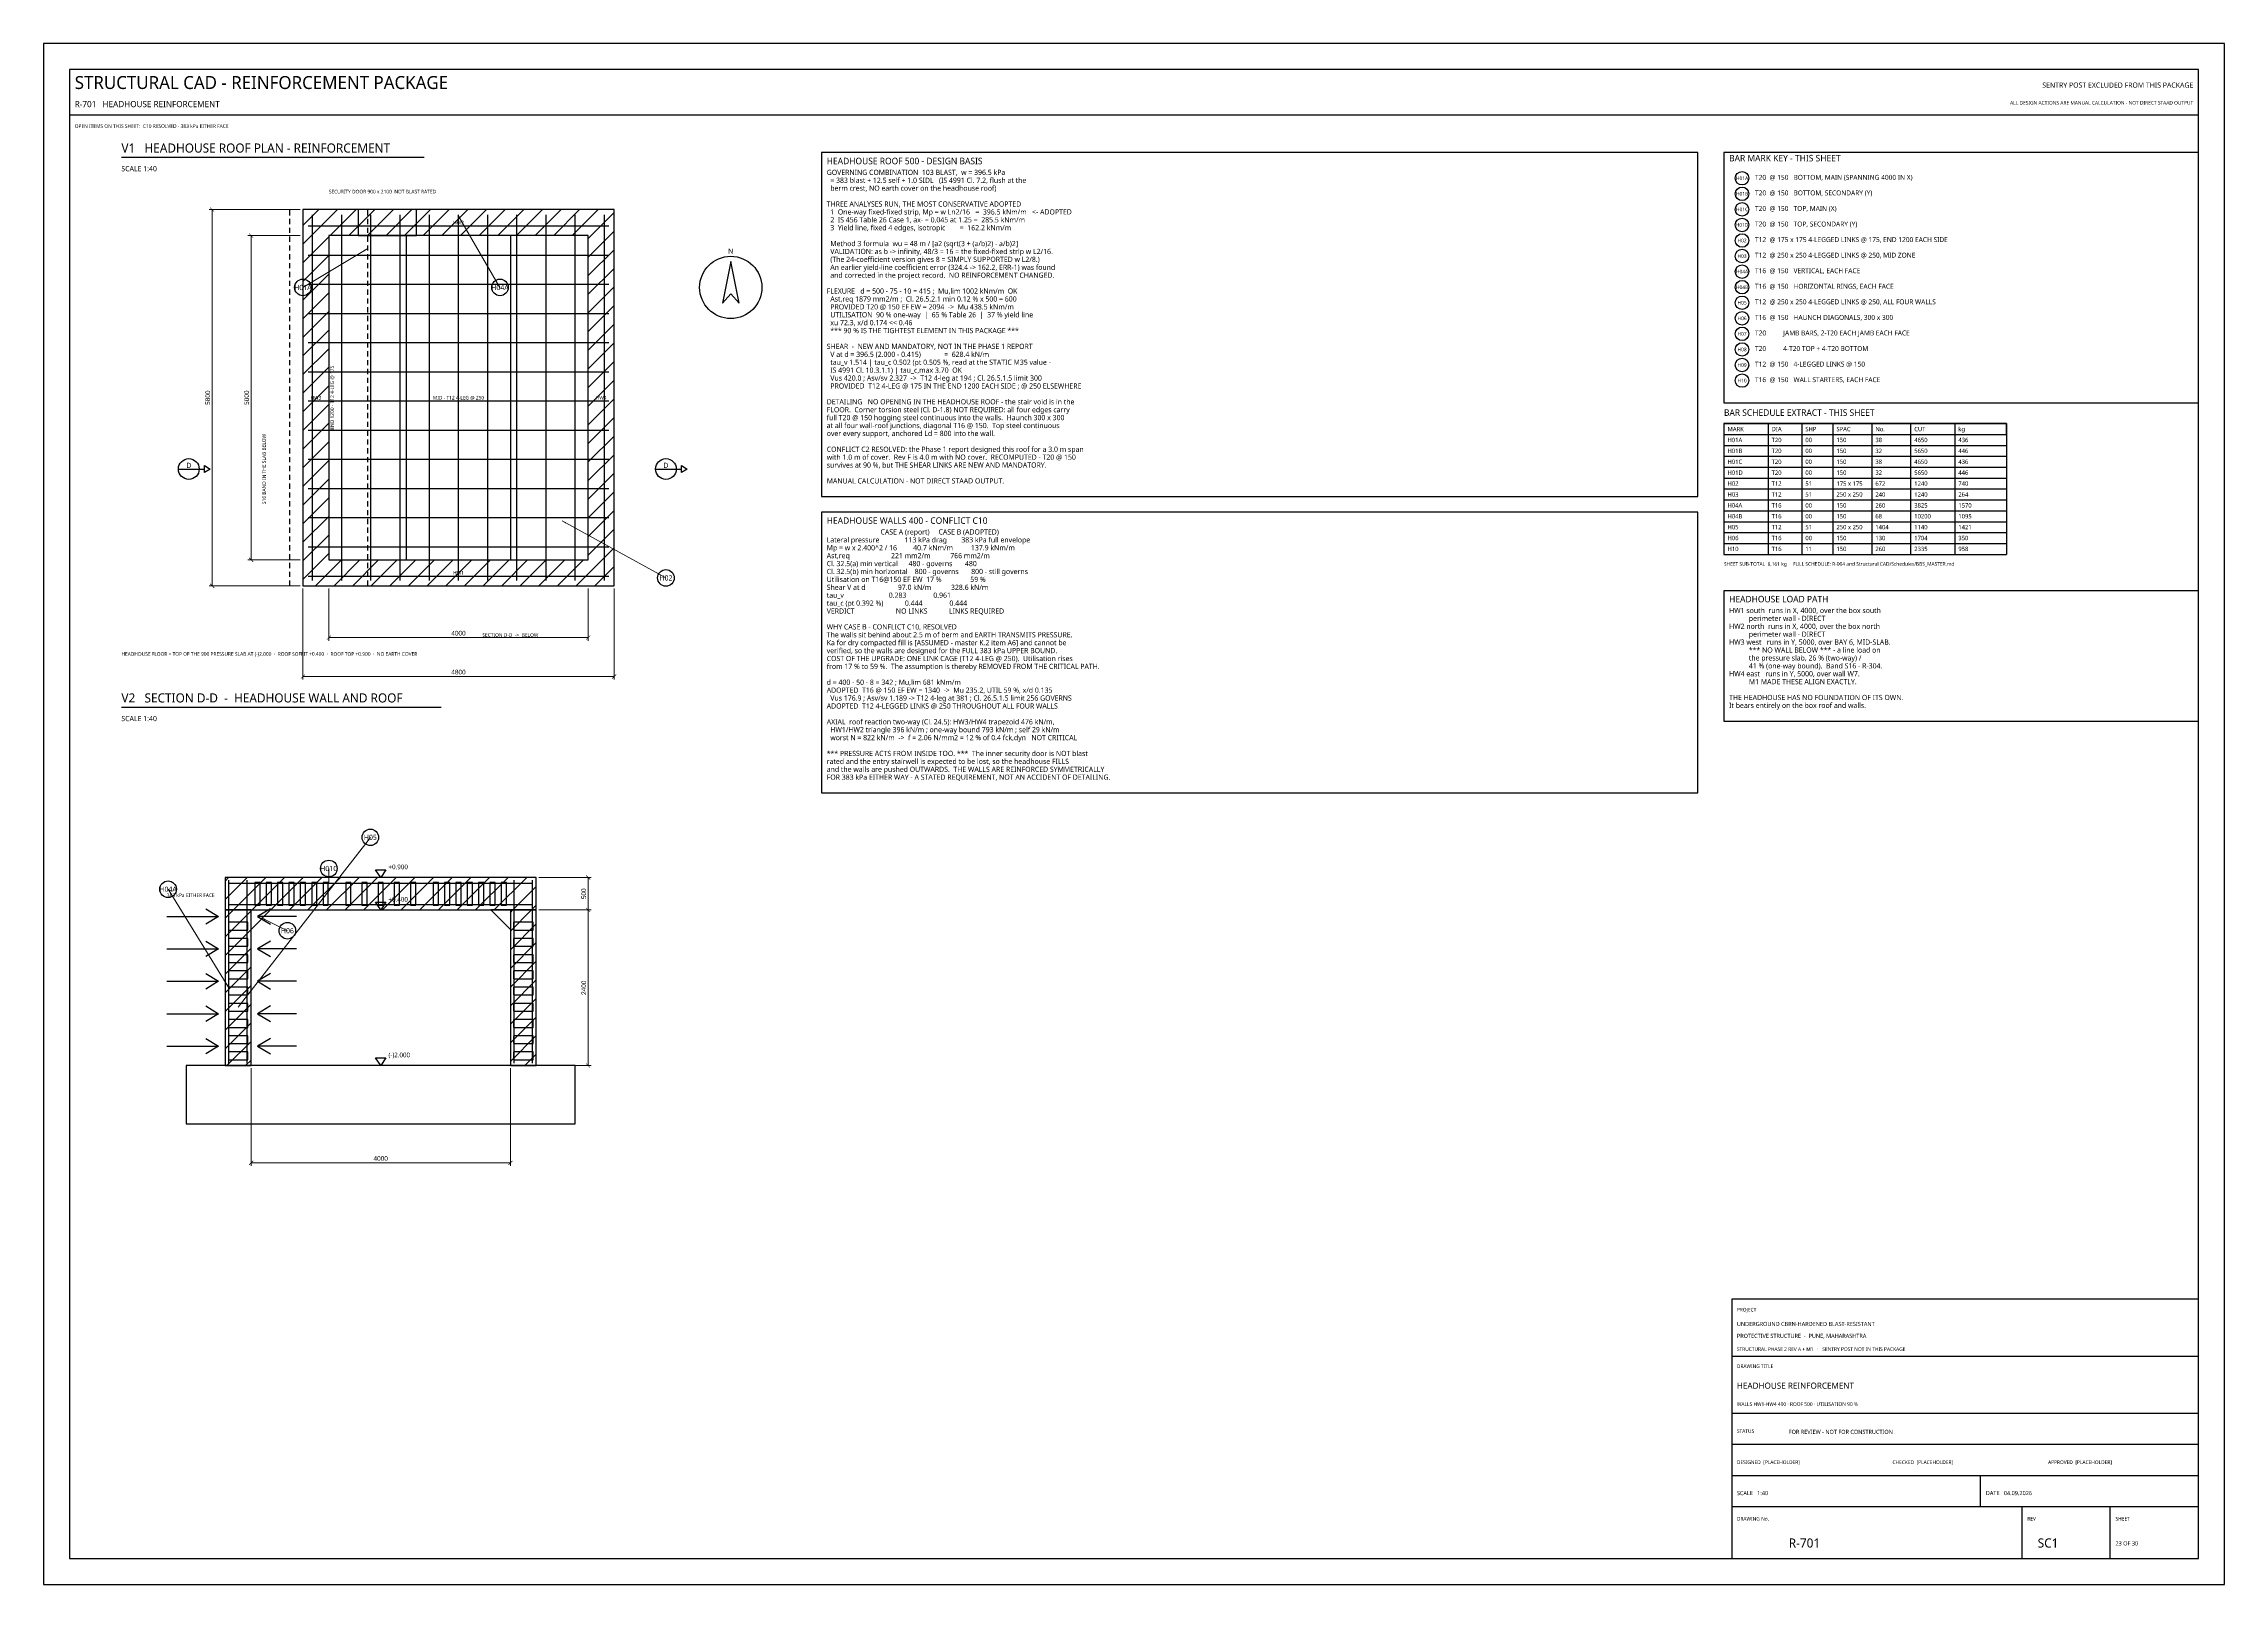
# Model space of a CAD drawing. Header units: millimetres. Extents: x 0 to 841, y 0 to 594.
import ezdxf
from ezdxf.enums import TextEntityAlignment as Align

# ---------------------------------------------------------------- set-up
doc = ezdxf.new("R2010")
doc.units = ezdxf.units.MM
for name, color, linetype in [('S-BLAST', 1, 'Continuous'), ('S-CALLOUT', 2, 'Continuous'), ('S-CONCRETE', 7, 'Continuous'), ('S-CONCRETE-THIN', 7, 'Continuous'), ('S-DIM', 4, 'Continuous'), ('S-HATCH', 8, 'Continuous'), ('S-HIDDEN', 8, 'Continuous'), ('S-LEVEL', 4, 'Continuous'), ('S-NOTE', 7, 'Continuous'), ('S-REBAR-MAIN', 1, 'Continuous'), ('S-REBAR-SEC', 4, 'Continuous'), ('S-REBAR-STIRRUP', 6, 'Continuous'), ('S-SECTION', 1, 'Continuous'), ('S-STEELWORK', 2, 'Continuous'), ('S-TABLE', 7, 'Continuous'), ('S-TEXT', 7, 'Continuous'), ('S-TITLE', 7, 'Continuous')]:
    doc.layers.add(name, color=color, linetype=linetype)
doc.styles.add('OpenSans', font='OpenSans-Regular.ttf')
doc.dimstyles.new('SC-DIM', dxfattribs={"dimtxt": 1.8, "dimasz": 1.6, "dimexe": 1.2, "dimexo": 1, "dimgap": 0.8, "dimtad": 1, "dimdec": 0, "dimblk": 'ARCHTICK', "dimcen": 2.5, "dimclrd": 4, "dimclre": 4, "dimclrt": 4, "dimazin": 3, "dimtfac": 1, "dimtmove": 0, "dimatfit": 3, "dimlwd": 13, "dimlwe": 13})

# ---------------------------------------------------------------- blocks, each defined once
blk = doc.blocks.new('_ARCHTICK')
at = {"color": 0, "linetype": 'BYBLOCK', "const_width": 0.15}
blk.add_lwpolyline([(-0.5, -0.5), (0.5, 0.5)], dxfattribs=at)
blk = doc.blocks.new('NORTH')
at = {"layer": 'S-TITLE'}
blk.add_lwpolyline([(0, 10), (-3.2, -6), (0, -2.4), (3.2, -6), (0, 10)], close=True, dxfattribs=at)
blk.add_circle((0, 0), 12, dxfattribs=at)
blk = doc.blocks.new('BARMARK')
at = {"layer": 'S-CALLOUT'}
blk.add_circle((0, 0), 3.2, dxfattribs=at)
blk = doc.blocks.new('SECMARK')
at = {"layer": 'S-SECTION'}
blk.add_line((-4, 0), (4, 0), dxfattribs=at)
blk.add_circle((0, 0), 4, dxfattribs=at)
blk = doc.blocks.new('LEVELMK')
at = {"layer": 'S-LEVEL'}
blk.add_lwpolyline([(0, 0), (-2, 3), (2, 3), (0, 0)], close=True, dxfattribs=at)

msp = doc.modelspace()

# ---------------------------------------------------------------- hatches: boundary and pattern name
at = {"layer": 'S-HATCH'}
h = msp.add_hatch(dxfattribs=at)
h.set_pattern_fill('ANSI31', scale=1.6)
h.paths.add_polyline_path([(100, 385), (220, 385), (220, 530), (100, 530)])
h.paths.add_polyline_path([(110, 395), (210, 395), (210, 520), (110, 520)], flags=16)
h = msp.add_hatch(dxfattribs=at)
h.set_pattern_fill('ANSI31', scale=1.6)
h.paths.add_polyline_path([(70, 260), (190, 260), (190, 272.5), (70, 272.5)])
h = msp.add_hatch(dxfattribs=at)
h.set_pattern_fill('ANSI31', scale=1.6)
h.paths.add_polyline_path([(70, 200), (80, 200), (80, 260), (70, 260)])
h = msp.add_hatch(dxfattribs=at)
h.set_pattern_fill('ANSI31', scale=1.6)
h.paths.add_polyline_path([(180, 200), (190, 200), (190, 260), (180, 260)])

# ---------------------------------------------------------------- linework, layer by layer
at = {"layer": 'S-BLAST'}
for points in [[(47.5, 257.5), (67.5, 257.5)], [(62.5, 260.5), (67.5, 257.5), (62.5, 254.5)], [(87.5, 260.5), (82.5, 257.5), (87.5, 254.5)], [(97.5, 257.5), (82.5, 257.5)], [(47.5, 245), (67.5, 245)], [(62.5, 248), (67.5, 245), (62.5, 242)], [(87.5, 248), (82.5, 245), (87.5, 242)], [(97.5, 245), (82.5, 245)], [(62.5, 235.5), (67.5, 232.5), (62.5, 229.5)], [(87.5, 235.5), (82.5, 232.5), (87.5, 229.5)], [(47.5, 232.5), (67.5, 232.5)], [(97.5, 232.5), (82.5, 232.5)], [(47.5, 220), (67.5, 220)], [(62.5, 223), (67.5, 220), (62.5, 217)], [(87.5, 223), (82.5, 220), (87.5, 217)], [(97.5, 220), (82.5, 220)], [(62.5, 210.5), (67.5, 207.5), (62.5, 204.5)], [(87.5, 210.5), (82.5, 207.5), (87.5, 204.5)], [(47.5, 207.5), (67.5, 207.5)], [(97.5, 207.5), (82.5, 207.5)]]:
    msp.add_lwpolyline(points, dxfattribs=at)
at = {"layer": 'S-CALLOUT'}
for centre in [(655, 542.1), (655, 536.1), (655, 530.1), (655, 524.1), (655, 518.1), (655, 512.1), (655, 506.1), (655, 500.1), (655, 494.1), (655, 488.1), (655, 482.1), (655, 476.1), (655, 470.1), (655, 464.1)]:
    msp.add_circle(centre, 2.6, dxfattribs=at)
at = {"layer": 'S-CONCRETE'}
for points in [[(100, 385), (220, 385), (220, 530), (100, 530)], [(110, 395), (210, 395), (210, 520), (110, 520)], [(70, 260), (190, 260), (190, 272.5), (70, 272.5)], [(70, 200), (80, 200), (80, 260), (70, 260)], [(180, 200), (190, 200), (190, 260), (180, 260)]]:
    msp.add_lwpolyline(points, close=True, dxfattribs=at)
for points in [[(80, 260), (87.5, 260), (80, 252.5)], [(180, 260), (172.5, 260), (180, 252.5)]]:
    msp.add_lwpolyline(points, dxfattribs=at)
at = {"layer": 'S-CONCRETE-THIN'}
msp.add_lwpolyline([(55, 177.5), (205, 177.5), (205, 200), (55, 200)], close=True, dxfattribs=at)
at = {"layer": 'S-HIDDEN'}
for p, q in [((95, 527.8), (95, 529.8)), ((95, 524.4), (95, 526.4)), ((95, 521), (95, 523)), ((125, 527.8), (125, 529.8)), ((125, 524.4), (125, 526.4)), ((125, 521), (125, 523)), ((95, 517.6), (95, 519.6)), ((95, 514.2), (95, 516.2)), ((125, 517.6), (125, 519.6)), ((125, 514.2), (125, 516.2)), ((95, 510.8), (95, 512.8)), ((95, 507.4), (95, 509.4)), ((95, 504), (95, 506)), ((125, 510.8), (125, 512.8)), ((125, 507.4), (125, 509.4)), ((125, 504), (125, 506)), ((95, 500.6), (95, 502.6)), ((95, 497.2), (95, 499.2)), ((125, 500.6), (125, 502.6)), ((125, 497.2), (125, 499.2)), ((95, 493.8), (95, 495.8)), ((95, 490.4), (95, 492.4)), ((95, 487), (95, 489)), ((125, 493.8), (125, 495.8)), ((125, 490.4), (125, 492.4)), ((125, 487), (125, 489)), ((95, 483.6), (95, 485.6)), ((95, 480.2), (95, 482.2)), ((125, 483.6), (125, 485.6)), ((125, 480.2), (125, 482.2)), ((95, 476.8), (95, 478.8)), ((95, 473.4), (95, 475.4)), ((95, 470), (95, 472)), ((125, 476.8), (125, 478.8)), ((125, 473.4), (125, 475.4)), ((125, 470), (125, 472)), ((95, 466.6), (95, 468.6)), ((95, 463.2), (95, 465.2)), ((125, 466.6), (125, 468.6)), ((125, 463.2), (125, 465.2)), ((95, 459.8), (95, 461.8)), ((95, 456.4), (95, 458.4)), ((95, 453), (95, 455)), ((125, 459.8), (125, 461.8)), ((125, 456.4), (125, 458.4)), ((125, 453), (125, 455)), ((95, 449.6), (95, 451.6)), ((95, 446.2), (95, 448.2)), ((125, 449.6), (125, 451.6)), ((125, 446.2), (125, 448.2)), ((95, 442.8), (95, 444.8)), ((95, 439.4), (95, 441.4)), ((95, 436), (95, 438)), ((125, 442.8), (125, 444.8)), ((125, 439.4), (125, 441.4)), ((125, 436), (125, 438)), ((95, 432.6), (95, 434.6)), ((95, 429.2), (95, 431.2)), ((125, 432.6), (125, 434.6)), ((125, 429.2), (125, 431.2)), ((95, 425.8), (95, 427.8)), ((95, 422.4), (95, 424.4)), ((95, 419), (95, 421)), ((125, 425.8), (125, 427.8)), ((125, 422.4), (125, 424.4)), ((125, 419), (125, 421)), ((95, 415.6), (95, 417.6)), ((95, 412.2), (95, 414.2)), ((125, 415.6), (125, 417.6)), ((125, 412.2), (125, 414.2)), ((95, 408.8), (95, 410.8)), ((95, 405.4), (95, 407.4)), ((95, 402), (95, 404)), ((125, 408.8), (125, 410.8)), ((125, 405.4), (125, 407.4)), ((125, 402), (125, 404)), ((95, 398.6), (95, 400.6)), ((95, 395.2), (95, 397.2)), ((125, 398.6), (125, 400.6)), ((125, 395.2), (125, 397.2)), ((95, 391.8), (95, 393.8)), ((95, 388.4), (95, 390.4)), ((95, 385), (95, 387)), ((125, 391.8), (125, 393.8)), ((125, 388.4), (125, 390.4)), ((125, 385), (125, 387))]:
    msp.add_line(p, q, dxfattribs=at)
at = {"layer": 'S-REBAR-MAIN'}
for p, q in [((102, 523.75), (218, 523.75)), ((103.75, 387), (103.75, 528)), ((115, 387), (115, 528)), ((126.25, 387), (126.25, 528)), ((137.5, 387), (137.5, 528)), ((148.75, 387), (148.75, 528)), ((160, 387), (160, 528)), ((171.25, 387), (171.25, 528)), ((182.5, 387), (182.5, 528)), ((193.75, 387), (193.75, 528)), ((205, 387), (205, 528)), ((216.25, 387), (216.25, 528)), ((102, 512.5), (218, 512.5)), ((102, 501.25), (218, 501.25)), ((102, 490), (218, 490)), ((102, 478.75), (218, 478.75)), ((102, 467.5), (218, 467.5)), ((102, 456.25), (218, 456.25)), ((102, 445), (218, 445)), ((102, 433.75), (218, 433.75)), ((102, 422.5), (218, 422.5)), ((102, 411.25), (218, 411.25)), ((102, 400), (218, 400)), ((102, 388.75), (218, 388.75)), ((71.45, 201), (71.45, 271.5)), ((71.5, 270.375), (188.5, 270.375)), ((78.55, 201), (78.55, 271.5)), ((181.45, 201), (181.45, 271.5)), ((188.55, 201), (188.55, 271.5)), ((71.5, 262.125), (188.5, 262.125))]:
    msp.add_line(p, q, dxfattribs=at)
at = {"layer": 'S-REBAR-STIRRUP'}
for points in [[(110, 395), (140, 395), (140, 520), (110, 520)], [(180, 395), (210, 395), (210, 520), (180, 520)], [(81.5, 261.875), (83.5, 261.875), (83.5, 270.625), (81.5, 270.625)], [(85.875, 261.875), (87.875, 261.875), (87.875, 270.625), (85.875, 270.625)], [(90.25, 261.875), (92.25, 261.875), (92.25, 270.625), (90.25, 270.625)], [(94.625, 261.875), (96.625, 261.875), (96.625, 270.625), (94.625, 270.625)], [(99, 261.875), (101, 261.875), (101, 270.625), (99, 270.625)], [(103.375, 261.875), (105.375, 261.875), (105.375, 270.625), (103.375, 270.625)], [(107.75, 261.875), (109.75, 261.875), (109.75, 270.625), (107.75, 270.625)], [(116.5, 261.875), (118.5, 261.875), (118.5, 270.625), (116.5, 270.625)], [(122.75, 261.875), (124.75, 261.875), (124.75, 270.625), (122.75, 270.625)], [(129, 261.875), (131, 261.875), (131, 270.625), (129, 270.625)], [(135.25, 261.875), (137.25, 261.875), (137.25, 270.625), (135.25, 270.625)], [(141.5, 261.875), (143.5, 261.875), (143.5, 270.625), (141.5, 270.625)], [(150.25, 261.875), (152.25, 261.875), (152.25, 270.625), (150.25, 270.625)], [(154.625, 261.875), (156.625, 261.875), (156.625, 270.625), (154.625, 270.625)], [(159, 261.875), (161, 261.875), (161, 270.625), (159, 270.625)], [(163.375, 261.875), (165.375, 261.875), (165.375, 270.625), (163.375, 270.625)], [(167.75, 261.875), (169.75, 261.875), (169.75, 270.625), (167.75, 270.625)], [(172.125, 261.875), (174.125, 261.875), (174.125, 270.625), (172.125, 270.625)], [(176.5, 261.875), (178.5, 261.875), (178.5, 270.625), (176.5, 270.625)], [(71.25, 252.25), (78.75, 252.25), (78.75, 255.25), (71.25, 255.25)], [(181.25, 252.25), (188.75, 252.25), (188.75, 255.25), (181.25, 255.25)], [(71.25, 246), (78.75, 246), (78.75, 249), (71.25, 249)], [(181.25, 246), (188.75, 246), (188.75, 249), (181.25, 249)], [(71.25, 239.75), (78.75, 239.75), (78.75, 242.75), (71.25, 242.75)], [(71.25, 233.5), (78.75, 233.5), (78.75, 236.5), (71.25, 236.5)], [(181.25, 239.75), (188.75, 239.75), (188.75, 242.75), (181.25, 242.75)], [(181.25, 233.5), (188.75, 233.5), (188.75, 236.5), (181.25, 236.5)], [(71.25, 227.25), (78.75, 227.25), (78.75, 230.25), (71.25, 230.25)], [(181.25, 227.25), (188.75, 227.25), (188.75, 230.25), (181.25, 230.25)], [(71.25, 221), (78.75, 221), (78.75, 224), (71.25, 224)], [(181.25, 221), (188.75, 221), (188.75, 224), (181.25, 224)], [(71.25, 214.75), (78.75, 214.75), (78.75, 217.75), (71.25, 217.75)], [(71.25, 208.5), (78.75, 208.5), (78.75, 211.5), (71.25, 211.5)], [(181.25, 214.75), (188.75, 214.75), (188.75, 217.75), (181.25, 217.75)], [(181.25, 208.5), (188.75, 208.5), (188.75, 211.5), (181.25, 211.5)], [(71.25, 202.25), (78.75, 202.25), (78.75, 205.25), (71.25, 205.25)], [(181.25, 202.25), (188.75, 202.25), (188.75, 205.25), (181.25, 205.25)]]:
    msp.add_lwpolyline(points, close=True, dxfattribs=at)
at = {"layer": 'S-SECTION'}
for p, q in [((60, 430), (62, 430)), ((244, 430), (246, 430))]:
    msp.add_line(p, q, dxfattribs=at)
for points in [[(62, 431.4), (64.2, 430), (62, 428.6)], [(246, 431.4), (248.2, 430), (246, 428.6)]]:
    msp.add_lwpolyline(points, close=True, dxfattribs=at)
at = {"layer": 'S-STEELWORK'}
msp.add_lwpolyline([(121.25, 520), (143.75, 520), (143.75, 530), (121.25, 530)], close=True, dxfattribs=at)
at = {"layer": 'S-TABLE'}
for p, q in [((648, 447.5), (757, 447.5)), ((648, 447.5), (648, 397.1)), ((665, 447.5), (665, 397.1)), ((678, 447.5), (678, 397.1)), ((690, 447.5), (690, 397.1)), ((705, 447.5), (705, 397.1)), ((720, 447.5), (720, 397.1)), ((737, 447.5), (737, 397.1)), ((757, 447.5), (757, 397.1)), ((648, 439.1), (757, 439.1)), ((648, 434.9), (757, 434.9)), ((648, 430.7), (757, 430.7)), ((648, 426.5), (757, 426.5)), ((648, 422.3), (757, 422.3)), ((648, 418.1), (757, 418.1)), ((648, 413.9), (757, 413.9)), ((648, 409.7), (757, 409.7)), ((648, 405.5), (757, 405.5)), ((648, 401.3), (757, 401.3)), ((648, 397.1), (757, 397.1))]:
    msp.add_line(p, q, dxfattribs=at)
msp.add_lwpolyline([(648, 443.3), (757, 443.3), (757, 447.5), (648, 447.5)], close=True, dxfattribs=at)
at = {"layer": 'S-TITLE'}
for p, q in [((10, 566.5), (831, 566.5)), ((30, 550.2), (146.803, 550.2)), ((30, 338.2), (153.356, 338.2)), ((651, 88), (831, 88)), ((651, 66), (831, 66)), ((651, 54), (831, 54)), ((651, 42), (831, 42)), ((747, 30), (747, 42)), ((651, 30), (831, 30)), ((763, 10), (763, 30)), ((797, 10), (797, 30))]:
    msp.add_line(p, q, dxfattribs=at)
for points in [[(0, 0), (841, 0), (841, 594), (0, 594)], [(10, 10), (831, 10), (831, 584), (10, 584)], [(300, 419.375), (638, 419.375), (638, 552), (300, 552)], [(648, 455.5), (831, 455.5), (831, 552), (648, 552)], [(300, 305.15), (638, 305.15), (638, 413.375), (300, 413.375)], [(648, 332.825), (831, 332.825), (831, 383.1), (648, 383.1)], [(651, 10), (831, 10), (831, 110), (651, 110)]]:
    msp.add_lwpolyline(points, close=True, dxfattribs=at)

# ---------------------------------------------------------------- block references
at = {"layer": 'S-CALLOUT'}
for p in [(100, 500), (176, 500), (240, 388), (126, 288), (110, 276), (48, 268), (94, 252)]:
    msp.add_blockref('BARMARK', p, dxfattribs=at)
at = {"layer": 'S-LEVEL'}
for p in [(130, 272.5), (130, 260), (130, 200)]:
    msp.add_blockref('LEVELMK', p, dxfattribs=at)
at = {"layer": 'S-SECTION'}
for p in [(56, 430), (240, 430)]:
    msp.add_blockref('SECMARK', p, dxfattribs=at)
at = {"layer": 'S-TITLE'}
msp.add_blockref('NORTH', (265, 500), dxfattribs=at)

# ---------------------------------------------------------------- texts
at = {"layer": 'S-BLAST', "style": 'OpenSans'}
for s, height, p in [('ALL DESIGN ACTIONS ARE MANUAL CALCULATION - NOT DIRECT STAAD OUTPUT', 1.4, (829, 570.5)), ('SENTRY POST EXCLUDED FROM THIS PACKAGE', 2, (829, 577))]:
    msp.add_text(s, height=height, dxfattribs=at).set_placement(p, align=Align.RIGHT)
for s, height, p in [('OPEN ITEMS ON THIS SHEET:  C10 RESOLVED - 383 kPa EITHER FACE', 1.4, (12, 561.5)), ('383 kPa EITHER FACE', 1.4, (47.5, 265)), ('FOR REVIEW - NOT FOR CONSTRUCTION', 1.6, (673, 58))]:
    msp.add_text(s, height=height, dxfattribs=at).set_placement(p)
at = {"layer": 'S-CALLOUT', "style": 'OpenSans'}
for s, height, p in [('H01A', 1.4, (655, 542.1)), ('H01B', 1.4, (655, 536.1)), ('H01C', 1.4, (655, 530.1)), ('H01D', 1.4, (655, 524.1)), ('H02', 1.4, (655, 518.1)), ('H04A', 1.4, (655, 506.1)), ('H03', 1.4, (655, 512.1)), ('H01A', 2, (100, 500)), ('H04A', 2, (176, 500)), ('H04B', 1.4, (655, 500.1)), ('H05', 1.4, (655, 494.1)), ('H06', 1.4, (655, 488.1)), ('H07', 1.4, (655, 482.1)), ('H08', 1.4, (655, 476.1)), ('H09', 1.4, (655, 470.1)), ('H10', 1.4, (655, 464.1)), ('H02', 2, (240, 388)), ('H05', 2, (126, 288)), ('H01C', 2, (110, 276)), ('H04A', 2, (48, 268)), ('H06', 2, (94, 252))]:
    msp.add_text(s, height=height, dxfattribs=at).set_placement(p, align=Align.MIDDLE_CENTER)
at = {"layer": 'S-LEVEL', "style": 'OpenSans'}
for s, p in [('+0.900', (133, 275.7)), ('+0.400', (133, 263.2)), ('(-)2.000', (133, 203.2))]:
    msp.add_text(s, height=1.8, dxfattribs=at).set_placement(p)
at = {"layer": 'S-NOTE', "style": 'OpenSans'}
for s, height, p in [('GOVERNING COMBINATION  103 BLAST,  w = 396.5 kPa', 2, (302, 543.375)), ('  = 383 blast + 12.5 self + 1.0 SIDL   (IS 4991 Cl. 7.2, flush at the', 2, (302, 540.325)), ('  berm crest, NO earth cover on the headhouse roof)', 2, (302, 537.275)), ('T20  @ 150   BOTTOM, MAIN (SPANNING 4000 IN X)', 1.9, (660, 541.5)), ('THREE ANALYSES RUN, THE MOST CONSERVATIVE ADOPTED', 2, (302, 531.175)), ('  1  One-way fixed-fixed strip, Mp = w Ln2/16   =  396.5 kNm/m   <- ADOPTED', 2, (302, 528.125)), ('T20  @ 150   BOTTOM, SECONDARY (Y)', 1.9, (660, 535.5)), ('T20  @ 150   TOP, MAIN (X)', 1.9, (660, 529.5)), ('  3  Yield line, fixed 4 edges, isotropic        =  162.2 kNm/m', 2, (302, 522.025)), ('  2  IS 456 Table 26 Case 1, ax- = 0.045 at 1.25 =  285.5 kNm/m', 2, (302, 525.075)), ('T20  @ 150   TOP, SECONDARY (Y)', 1.9, (660, 523.5)), ('  VALIDATION: as b -> infinity, 48/3 = 16 = the fixed-fixed strip w L2/16.', 2, (302, 512.875)), ('  Method 3 formula  wu = 48 m / [a2 (sqrt(3 + (a/b)2) - a/b)2]', 2, (302, 515.925)), ('T12  @ 175 x 175 4-LEGGED LINKS @ 175, END 1200 EACH SIDE', 1.9, (660, 517.5)), ('T12  @ 250 x 250 4-LEGGED LINKS @ 250, MID ZONE', 1.9, (660, 511.5)), ('  An earlier yield-line coefficient error (324.4 -> 162.2, ERR-1) was found', 2, (302, 506.775)), ('  (The 24-coefficient version gives 8 = SIMPLY SUPPORTED w L2/8.)', 2, (302, 509.825)), ('  and corrected in the project record.  NO REINFORCEMENT CHANGED.', 2, (302, 503.725)), ('T16  @ 150   VERTICAL, EACH FACE', 1.9, (660, 505.5)), ('FLEXURE   d = 500 - 75 - 10 = 415 ;  Mu,lim 1002 kNm/m  OK', 2, (302, 497.625)), ('  Ast,req 1879 mm2/m ;  Cl. 26.5.2.1 min 0.12 % x 500 = 600', 2, (302, 494.575)), ('T16  @ 150   HORIZONTAL RINGS, EACH FACE', 1.9, (660, 499.5)), ('  UTILISATION  90 % one-way  |  65 % Table 26  |  37 % yield line', 2, (302, 488.475)), ('  PROVIDED T20 @ 150 EF EW = 2094  ->  Mu 438.5 kNm/m', 2, (302, 491.525)), ('T12  @ 250 x 250 4-LEGGED LINKS @ 250, ALL FOUR WALLS', 1.9, (660, 493.5)), ('T16  @ 150   HAUNCH DIAGONALS, 300 x 300', 1.9, (660, 487.5)), ('  xu 72.3, x/d 0.174 << 0.46', 2, (302, 485.425)), ('  *** 90 % IS THE TIGHTEST ELEMENT IN THIS PACKAGE ***', 2, (302, 482.375)), ('T20          JAMB BARS, 2-T20 EACH JAMB EACH FACE', 1.9, (660, 481.5)), ('SHEAR  -  NEW AND MANDATORY, NOT IN THE PHASE 1 REPORT', 2, (302, 476.275)), ('  V at d = 396.5 (2.000 - 0.415)             =  628.4 kN/m', 2, (302, 473.225)), ('  tau_v 1.514 | tau_c 0.502 (pt 0.505 %, read at the STATIC M35 value -', 2, (302, 470.175)), ('T20          4-T20 TOP + 4-T20 BOTTOM', 1.9, (660, 475.5)), ('T12  @ 150   4-LEGGED LINKS @ 150', 1.9, (660, 469.5)), ('  Vus 420.0 ; Asv/sv 2.327  ->  T12 4-leg at 194 ; Cl. 26.5.1.5 limit 300', 2, (302, 464.075)), ('  IS 4991 Cl. 10.3.1.1) | tau_c,max 3.70  OK', 2, (302, 467.125)), ('  PROVIDED  T12 4-LEG @ 175 IN THE END 1200 EACH SIDE ; @ 250 ELSEWHERE', 2, (302, 461.025)), ('T16  @ 150   WALL STARTERS, EACH FACE', 1.9, (660, 463.5)), ('DETAILING   NO OPENING IN THE HEADHOUSE ROOF - the stair void is in the', 2, (302, 454.925)), ('full T20 @ 150 hogging steel continuous into the walls.  Haunch 300 x 300', 2, (302, 448.825)), ('at all four wall-roof junctions, diagonal T16 @ 150.  Top steel continuous', 2, (302, 445.775)), ('FLOOR.  Corner torsion steel (Cl. D-1.8) NOT REQUIRED: all four edges carry', 2, (302, 451.875)), ('over every support, anchored Ld = 800 into the wall.', 2, (302, 442.725)), ('CONFLICT C2 RESOLVED: the Phase 1 report designed this roof for a 3.0 m span', 2, (302, 436.625)), ('with 1.0 m of cover.  Rev F is 4.0 m with NO cover.  RECOMPUTED - T20 @ 150', 2, (302, 433.575)), ('survives at 90 %, but THE SHEAR LINKS ARE NEW AND MANDATORY.', 2, (302, 430.525)), ('MANUAL CALCULATION - NOT DIRECT STAAD OUTPUT.', 2, (302, 424.425)), ('Lateral pressure              113 kPa drag        383 kPa full envelope', 2, (302, 401.7)), ('                              CASE A (report)     CASE B (ADOPTED)', 2, (302, 404.75)), ('Ast,req                       221 mm2/m           766 mm2/m', 2, (302, 395.6)), ('Mp = w x 2.400^2 / 16         40.7 kNm/m          137.9 kNm/m', 2, (302, 398.65)), ('Cl. 32.5(a) min vertical      480 - governs       480', 2, (302, 392.55)), ('Cl. 32.5(b) min horizontal    800 - governs       800 - still governs', 2, (302, 389.5)), ('Utilisation on T16@150 EF EW  17 %                59 %', 2, (302, 386.45)), ('tau_v                         0.283               0.961', 2, (302, 380.35)), ('tau_c (pt 0.392 %)            0.444               0.444', 2, (302, 377.3)), ('Shear V at d                  97.0 kN/m           328.6 kN/m', 2, (302, 383.4)), ('VERDICT                       NO LINKS            LINKS REQUIRED', 2, (302, 374.25)), ('WHY CASE B - CONFLICT C10, RESOLVED', 2, (302, 368.15)), ('HW1 south  runs in X, 4000, over the box south', 2, (650, 374.475)), ('HW2 north  runs in X, 4000, over the box north', 2, (650, 368.375)), ('           perimeter wall - DIRECT', 2, (650, 371.425)), ('The walls sit behind about 2.5 m of berm and EARTH TRANSMITS PRESSURE.', 2, (302, 365.1)), ('Ka for dry compacted fill is [ASSUMED - master K.2 item A6] and cannot be', 2, (302, 362.05)), ('HW3 west   runs in Y, 5000, over BAY 6, MID-SLAB.', 2, (650, 362.275)), ('           perimeter wall - DIRECT', 2, (650, 365.325)), ('verified, so the walls are designed for the FULL 383 kPa UPPER BOUND.', 2, (302, 359)), ('from 17 % to 59 %.  The assumption is thereby REMOVED FROM THE CRITICAL PATH.', 2, (302, 352.9)), ('COST OF THE UPGRADE: ONE LINK CAGE (T12 4-LEG @ 250).  Utilisation rises', 2, (302, 355.95)), ('           the pressure slab, 26 % (two-way) /', 2, (650, 356.175)), ('           41 % (one-way bound).  Band S16 - R-304.', 2, (650, 353.125)), ('           *** NO WALL BELOW *** - a line load on', 2, (650, 359.225)), ('ADOPTED  T16 @ 150 EF EW = 1340  ->  Mu 235.2, UTIL 59 %, x/d 0.135', 2, (302, 343.75)), ('d = 400 - 50 - 8 = 342 ; Mu,lim 681 kNm/m', 2, (302, 346.8)), ('HW4 east   runs in Y, 5000, over wall W7.', 2, (650, 350.075)), ('           M1 MADE THESE ALIGN EXACTLY.', 2, (650, 347.025)), ('ADOPTED  T12 4-LEGGED LINKS @ 250 THROUGHOUT ALL FOUR WALLS', 2, (302, 337.65)), ('  Vus 176.9 ; Asv/sv 1.189 -> T12 4-leg at 381 ; Cl. 26.5.1.5 limit 256 GOVERNS', 2, (302, 340.7)), ('THE HEADHOUSE HAS NO FOUNDATION OF ITS OWN.', 2, (650, 340.925)), ('It bears entirely on the box roof and walls.', 2, (650, 337.875)), ('AXIAL  roof reaction two-way (Cl. 24.5): HW3/HW4 trapezoid 476 kN/m,', 2, (302, 331.55)), ('  HW1/HW2 triangle 396 kN/m ; one-way bound 793 kN/m ; self 29 kN/m', 2, (302, 328.5)), ('*** PRESSURE ACTS FROM INSIDE TOO. ***  The inner security door is NOT blast', 2, (302, 319.35)), ('  worst N = 822 kN/m  ->  f = 2.06 N/mm2 = 12 % of 0.4 fck,dyn   NOT CRITICAL', 2, (302, 325.45)), ('and the walls are pushed OUTWARDS.  THE WALLS ARE REINFORCED SYMMETRICALLY', 2, (302, 313.25)), ('rated and the entry stairwell is expected to be lost, so the headhouse FILLS', 2, (302, 316.3)), ('FOR 383 kPa EITHER WAY - A STATED REQUIREMENT, NOT AN ACCIDENT OF DETAILING.', 2, (302, 310.2))]:
    msp.add_text(s, height=height, dxfattribs=at).set_placement(p)
at = {"layer": 'S-REBAR-SEC', "style": 'OpenSans'}
msp.add_text('S16 BAND IN THE SLAB BELOW', height=1.4, rotation=90, dxfattribs=at).set_placement((85, 430), align=Align.MIDDLE_CENTER)
at = {"layer": 'S-REBAR-STIRRUP', "style": 'OpenSans'}
msp.add_text('END 1200 - T12 4-LEG @ 175', height=1.4, rotation=90, dxfattribs=at).set_placement((111.25, 457.5), align=Align.MIDDLE_CENTER)
msp.add_text('MID - T12 4-LEG @ 250', height=1.4, dxfattribs=at).set_placement((160, 457.5), align=Align.MIDDLE_CENTER)
at = {"layer": 'S-SECTION', "style": 'OpenSans'}
for s, height, p in [('D', 2, (56, 431.4)), ('D', 2, (240, 431.4)), ('SECTION D-D  ->  BELOW', 1.4, (180, 366))]:
    msp.add_text(s, height=height, dxfattribs=at).set_placement(p, align=Align.MIDDLE_CENTER)
at = {"layer": 'S-TABLE', "style": 'OpenSans'}
for s, height, p in [('MARK', 1.6869, (649.4, 444.557)), ('DIA', 1.6869, (666.4, 444.557)), ('SHP', 1.6869, (679.4, 444.557)), ('SPAC', 1.6869, (691.4, 444.557)), ('No.', 1.6869, (706.4, 444.557)), ('CUT', 1.6869, (721.4, 444.557)), ('kg', 1.6869, (738.4, 444.557)), ('H01A', 1.6869, (649.4, 440.357)), ('H01B', 1.6869, (649.4, 436.157)), ('T20', 1.6869, (666.4, 440.357)), ('T20', 1.6869, (666.4, 436.157)), ('00', 1.6869, (679.4, 440.357)), ('00', 1.6869, (679.4, 436.157)), ('150', 1.6869, (691.4, 440.357)), ('150', 1.6869, (691.4, 436.157)), ('38', 1.6869, (706.4, 440.357)), ('32', 1.6869, (706.4, 436.157)), ('4650', 1.6869, (721.4, 440.357)), ('5650', 1.6869, (721.4, 436.157)), ('436', 1.6869, (738.4, 440.357)), ('446', 1.6869, (738.4, 436.157)), ('H01C', 1.6869, (649.4, 431.957)), ('H01D', 1.6869, (649.4, 427.757)), ('T20', 1.6869, (666.4, 431.957)), ('T20', 1.6869, (666.4, 427.757)), ('00', 1.6869, (679.4, 431.957)), ('00', 1.6869, (679.4, 427.757)), ('150', 1.6869, (691.4, 431.957)), ('150', 1.6869, (691.4, 427.757)), ('38', 1.6869, (706.4, 431.957)), ('32', 1.6869, (706.4, 427.757)), ('4650', 1.6869, (721.4, 431.957)), ('5650', 1.6869, (721.4, 427.757)), ('436', 1.6869, (738.4, 431.957)), ('446', 1.6869, (738.4, 427.757)), ('H02', 1.6869, (649.4, 423.557)), ('H03', 1.6869, (649.4, 419.357)), ('T12', 1.6869, (666.4, 423.557)), ('T12', 1.6869, (666.4, 419.357)), ('51', 1.6869, (679.4, 423.557)), ('51', 1.6869, (679.4, 419.357)), ('250 x 250', 1.6869, (691.4, 419.357)), ('175 x 175', 1.6869, (691.4, 423.557)), ('240', 1.6869, (706.4, 419.357)), ('672', 1.6869, (706.4, 423.557)), ('1240', 1.6869, (721.4, 423.557)), ('1240', 1.6869, (721.4, 419.357)), ('740', 1.6869, (738.4, 423.557)), ('264', 1.6869, (738.4, 419.357)), ('H04A', 1.6869, (649.4, 415.157)), ('H04B', 1.6869, (649.4, 410.957)), ('T16', 1.6869, (666.4, 415.157)), ('T16', 1.6869, (666.4, 410.957)), ('00', 1.6869, (679.4, 415.157)), ('00', 1.6869, (679.4, 410.957)), ('150', 1.6869, (691.4, 415.157)), ('150', 1.6869, (691.4, 410.957)), ('260', 1.6869, (706.4, 415.157)), ('68', 1.6869, (706.4, 410.957)), ('3825', 1.6869, (721.4, 415.157)), ('10200', 1.6869, (721.4, 410.957)), ('1570', 1.6869, (738.4, 415.157)), ('1095', 1.6869, (738.4, 410.957)), ('H05', 1.6869, (649.4, 406.757)), ('H06', 1.6869, (649.4, 402.557)), ('T12', 1.6869, (666.4, 406.757)), ('T16', 1.6869, (666.4, 402.557)), ('00', 1.6869, (679.4, 402.557)), ('51', 1.6869, (679.4, 406.757)), ('250 x 250', 1.6869, (691.4, 406.757)), ('150', 1.6869, (691.4, 402.557)), ('1404', 1.6869, (706.4, 406.757)), ('130', 1.6869, (706.4, 402.557)), ('1140', 1.6869, (721.4, 406.757)), ('1704', 1.6869, (721.4, 402.557)), ('350', 1.6869, (738.4, 402.557)), ('1421', 1.6869, (738.4, 406.757)), ('H10', 1.6869, (649.4, 398.357)), ('T16', 1.6869, (666.4, 398.357)), ('11', 1.6869, (679.4, 398.357)), ('150', 1.6869, (691.4, 398.357)), ('260', 1.6869, (706.4, 398.357)), ('2335', 1.6869, (721.4, 398.357)), ('958', 1.6869, (738.4, 398.357)), ('SHEET SUB-TOTAL  8,161 kg     FULL SCHEDULE: R-004 and Structural CAD/Schedules/BBS_MASTER.md', 1.4, (648, 392.7))]:
    msp.add_text(s, height=height, dxfattribs=at).set_placement(p)
at = {"layer": 'S-TEXT', "style": 'OpenSans'}
for s, height, p in [('SCALE 1:40', 2, (30, 544.8)), ('SECURITY DOOR 900 x 2100  NOT BLAST RATED', 1.4, (110, 536.25)), ('HEADHOUSE FLOOR = TOP OF THE 900 PRESSURE SLAB AT (-)2.000  ·  ROOF SOFFIT +0.400  ·  ROOF TOP +0.900  ·  NO EARTH COVER', 1.4, (30, 358)), ('SCALE 1:40', 2, (30, 332.8))]:
    msp.add_text(s, height=height, dxfattribs=at).set_placement(p)
for s, p in [('HW2', (160, 525)), ('HW3', (105, 457.5)), ('HW4', (215, 457.5)), ('HW1', (160, 390))]:
    msp.add_text(s, height=1.4, dxfattribs=at).set_placement(p, align=Align.MIDDLE_CENTER)
at = {"layer": 'S-TITLE', "style": 'OpenSans'}
for s, height, p in [('STRUCTURAL CAD - REINFORCEMENT PACKAGE', 5, (12, 576.5)), ('R-701   HEADHOUSE REINFORCEMENT', 2.4, (12, 569.5)), ('V1   HEADHOUSE ROOF PLAN - REINFORCEMENT', 3.5, (30, 552)), ('HEADHOUSE ROOF 500 - DESIGN BASIS', 2.5, (302, 547.5)), ('BAR MARK KEY - THIS SHEET', 2.5, (650, 548.6)), ('BAR SCHEDULE EXTRACT - THIS SHEET', 2.5, (648, 450.5)), ('HEADHOUSE WALLS 400 - CONFLICT C10', 2.5, (302, 408.875)), ('HEADHOUSE LOAD PATH', 2.5, (650, 378.6)), ('V2   SECTION D-D  -  HEADHOUSE WALL AND ROOF', 3.5, (30, 340)), ('PROJECT', 1.4, (653, 105.2)), ('UNDERGROUND CBRN-HARDENED BLAST-RESISTANT', 1.6, (653, 99.6)), ('PROTECTIVE STRUCTURE  -  PUNE, MAHARASHTRA', 1.6, (653, 95)), ('STRUCTURAL PHASE 2 REV A + M1   ·   SENTRY POST NOT IN THIS PACKAGE', 1.4, (653, 90)), ('DRAWING TITLE', 1.4, (653, 83.4)), ('HEADHOUSE REINFORCEMENT', 2.4, (653, 75.4)), ('WALLS HW1-HW4 400 · ROOF 500 · UTILISATION 90 %', 1.4, (653, 68.8)), ('STATUS', 1.4, (653, 58.4)), ('DESIGNED  [PLACEHOLDER]', 1.4, (653, 46.4)), ('CHECKED  [PLACEHOLDER]', 1.4, (713, 46.4)), ('APPROVED  [PLACEHOLDER]', 1.4, (773, 46.4)), ('SCALE   1:40', 1.6, (653, 34.4)), ('DATE   04.09.2026', 1.6, (749, 34.4)), ('DRAWING No.', 1.4, (653, 24.6)), ('REV', 1.4, (765, 24.6)), ('SHEET', 1.4, (799, 24.6)), ('R-701', 3.5, (673, 14.2)), ('SC1', 3.5, (769, 14.2)), ('23 OF 30', 1.6, (799, 15))]:
    msp.add_text(s, height=height, dxfattribs=at).set_placement(p)
msp.add_text('N', height=2, dxfattribs=at).set_placement((265, 514), align=Align.MIDDLE_CENTER)

# ---------------------------------------------------------------- dimensions: what is measured, and where the dimension line sits
at = {"layer": 'S-DIM'}
for base, p1, p2 in [((65, 385), (100, 385), (100, 530)), ((80, 395), (100, 395), (100, 520)), ((210, 260), (190, 260), (190, 272.5)), ((210, 200), (190, 200), (190, 260))]:
    msp.add_linear_dim(base=base, p1=p1, p2=p2, angle=90, dimstyle='SC-DIM', override={"dimlfac": 40}, dxfattribs=at).render()
for base, p1, p2 in [((100, 350), (100, 385), (220, 385)), ((110, 365), (110, 385), (210, 385)), ((80, 162.5), (80, 200), (180, 200))]:
    msp.add_linear_dim(base=base, p1=p1, p2=p2, dimstyle='SC-DIM', override={"dimlfac": 40}, dxfattribs=at).render()

# ---------------------------------------------------------------- leaders
at = {"layer": 'S-CALLOUT'}
for points in [[(160, 527.5), (176, 500)], [(125, 515), (100, 500)], [(200, 410), (240, 388)], [(75, 222.5), (126, 288)], [(110, 270.375), (110, 276)], [(71.45, 230), (48, 268)], [(84, 257), (94, 252)]]:
    msp.add_leader(points, dimstyle='SC-DIM', dxfattribs=at)

doc.saveas('drawing.dxf')
